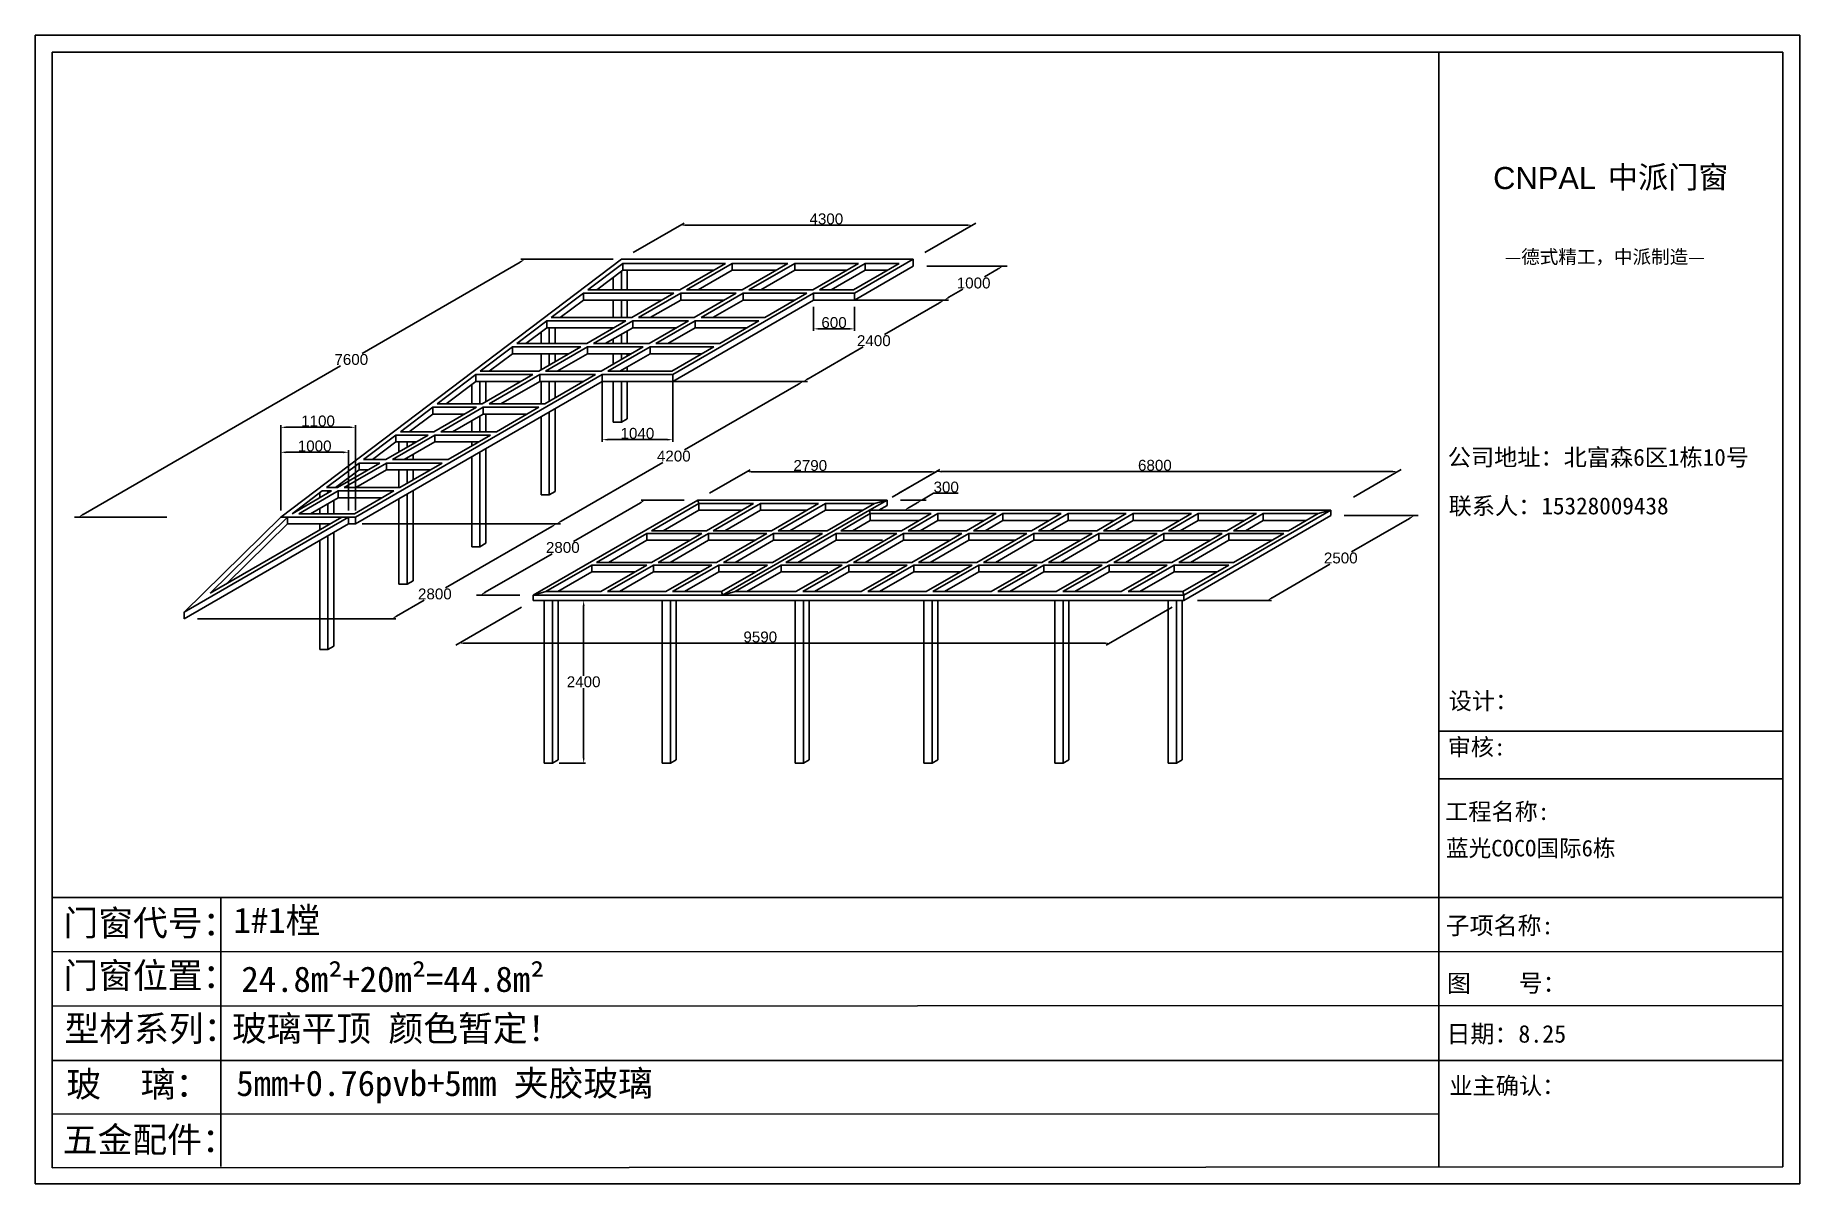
# Model space of a CAD drawing. Header units: inches. Extents: x -138455 to 599497, y -747149 to 13167.
# Drawn here: x 573488 to 599497, y -423901 to -406975 of the extents above; entities that cross this region are included whole.
import ezdxf

# ---------------------------------------------------------------- set-up
doc = ezdxf.new("R2010")
doc.units = ezdxf.units.IN
doc.header["$MEASUREMENT"] = 0
doc.header["$PDMODE"] = 35
doc.header["$PDSIZE"] = -3
doc.layers.add('0 @ 1', color=7, linetype='Continuous')
doc.styles.add('Annotative', font='arialbd.ttf')
doc.styles.add('MtXpl_', font='')
doc.styles.get("Standard").update_dxf_attribs({"font": 'arial.ttf'})
doc.styles.get('MtXpl_').set_extended_font_data('SimSun')
doc.dimstyles.get("Standard").update_dxf_attribs({"dimtxt": 80, "dimasz": 70, "dimexe": 40, "dimexo": 80, "dimgap": 0, "dimtad": 1, "dimtih": 1, "dimtoh": 1, "dimdec": 0, "dimzin": 0, "dimdsep": 46, "dimtxsty": 'Standard', "dimcen": 0.09, "dimadec": 0, "dimazin": 0, "dimtfac": 1, "dimtdec": 0, "dimtofl": 0, "dimtmove": 0, "dimatfit": 3, "dimfxl": 0, "dimtolj": 1, "dimtzin": 0, "dimarcsym": 0})

msp = doc.modelspace()

# ---------------------------------------------------------------- texts
at = {"style": 'MtXpl_'}
for s, height, p in [('中派门窗', 325.75, (596669.5, -409228.5)), ('—德式精工，中派制造—', 200.459, (595148.6, -410340)), ('公司地址：北富森6区1栋10号', 250.574, (594308.6, -413319.8)), ('联系人：15328009438', 250.574, (594322.2, -414036.1)), ('设计：', 250.57, (594322.6, -416910.6)), ('审核:', 250.57, (594306.6, -417590)), ('工程名称:', 250.57, (594270, -418541)), ('蓝光COCO国际6栋', 244.4, (594283.2, -419077.4)), ('子项名称:', 258.93, (594278, -420225.5)), ('图    号：', 258.93, (594296.6, -421074.7)), ('日期：8.25', 258.93, (594290.4, -421822)), ('业主确认：', 250.57, (594332.2, -422582.2))]:
    msp.add_text(s, height=height, dxfattribs=at).set_placement(p)
msp.add_text('CNPAL', height=325.75).set_placement((594978.2, -409241.9))
at = {"layer": '0 @ 1', "style": 'Annotative'}
for s, p in [('门窗代号：', (573902.5, -420245.5)), ('门窗位置：', (573902.5, -421019.8)), ('型材系列：', (573918.3, -421802)), ('玻    璃：', (573944.6, -422622.2)), ('五金配件：', (573893.2, -423439.4))]:
    msp.add_text(s, height=375.86, dxfattribs=at).set_placement(p)
at = {"layer": '0 @ 1', "char_height": 375.861, "attachment_point": 1, "style": 'Annotative'}
for s, width, insert in [('{\\fSimSun|b1|i0|c134|p2;1#1樘}', 4396.385, (576409.5, -419831.2)), ('{\\fSimSun|b1|i0|c134|p2;24.8m²+20m²=44.8m²}', 9006.576, (576526.4, -420698.8)), ('{\\fSimSun|b1|i0|c134|p2;玻璃平顶 颜色暂定！}', 9006.576, (576387.5, -421424.8)), ('{\\fSimSun|b1|i0|c134|p2;5mm+0.76pvb+5mm 夹胶玻璃}', 7839.588, (576450.3, -422232.5))]:
    msp.add_mtext_dynamic_manual_height_columns(s, width=width, gutter_width=903.5, heights=[0], dxfattribs=dict(at, insert=insert))

# ---------------------------------------------------------------- blocks, each defined once
blk = doc.blocks.new('*D1317')
at = {"color": 0, "lineweight": -2, "transparency": 16777216}
for p, q in [((553745, -408120), (554345, -407774)), ((554373, -407804), (557003, -407804)), ((556535, -408120), (557135, -407774))]:
    blk.add_line(p, q, dxfattribs=at)
at = {"color": 0, "transparency": 16777216}
for points in [[(554373, -407790), (554373, -407817), (554293, -407804)], [(557003, -407790), (557003, -407817), (557083, -407804)]]:
    blk.add_solid(points, dxfattribs=at)
at = {"layer": 'Defpoints', "color": 0, "transparency": 16777216}
for p in [(557083, -407804), (553572, -408220), (556362, -408220)]:
    blk.add_point(p, dxfattribs=at)
at = {"color": 0, "transparency": 16777216, "insert": (555230, -407712), "char_height": 160, "attachment_point": 5}
blk.add_mtext('\\A1;2790', dxfattribs=at)
blk = doc.blocks.new('*D1318')
at = {"color": 0, "lineweight": -2, "transparency": 16777216}
for p, q in [((552725, -408260), (551741, -408829)), ((553372, -408220), (552735, -408220)), ((550439, -409580), (551423, -409012)), ((550947, -409620), (550310, -409620))]:
    blk.add_line(p, q, dxfattribs=at)
at = {"color": 0, "transparency": 16777216}
for points in [[(552719, -408249), (552732, -408272), (552795, -408220)], [(550432, -409569), (550446, -409592), (550370, -409620)]]:
    blk.add_solid(points, dxfattribs=at)
at = {"layer": 'Defpoints', "color": 0, "transparency": 16777216}
for p in [(553572, -408220), (550370, -409620), (551147, -409620)]:
    blk.add_point(p, dxfattribs=at)
at = {"color": 0, "transparency": 16777216, "insert": (551582, -408920), "char_height": 160, "attachment_point": 5}
blk.add_mtext('\\A1;2800', dxfattribs=at)
blk = doc.blocks.new('*D1319')
at = {"color": 0, "lineweight": -2, "transparency": 16777216}
for p, q in [((563102, -408450), (564193, -408450)), ((564063, -408490), (563209, -408984)), ((562037, -409660), (562891, -409167)), ((560937, -409700), (562028, -409700))]:
    blk.add_line(p, q, dxfattribs=at)
at = {"color": 0, "transparency": 16777216}
for points in [[(564057, -408479), (564070, -408502), (564133, -408450)], [(562030, -409649), (562044, -409672), (561968, -409700)]]:
    blk.add_solid(points, dxfattribs=at)
at = {"layer": 'Defpoints', "color": 0, "transparency": 16777216}
for p in [(562902, -408450), (560737, -409700), (561968, -409700)]:
    blk.add_point(p, dxfattribs=at)
at = {"color": 0, "transparency": 16777216, "insert": (563050, -409075), "char_height": 160, "attachment_point": 5}
blk.add_mtext('\\A1;2500', dxfattribs=at)
blk = doc.blocks.new('*D1320')
at = {"color": 0, "lineweight": -2, "transparency": 16777216}
for p, q in [((550974, -409800), (550004, -410360)), ((560564, -409800), (559594, -410360)), ((550135, -410330), (559565, -410330))]:
    blk.add_line(p, q, dxfattribs=at)
at = {"color": 0, "transparency": 16777216}
for points in [[(550135, -410317), (550135, -410344), (550055, -410330)], [(559565, -410317), (559565, -410344), (559645, -410330)]]:
    blk.add_solid(points, dxfattribs=at)
at = {"layer": 'Defpoints', "color": 0, "transparency": 16777216}
for p in [(551147, -409700), (560737, -409700), (559645, -410330)]:
    blk.add_point(p, dxfattribs=at)
at = {"color": 0, "transparency": 16777216, "insert": (554493, -410239), "char_height": 160, "attachment_point": 5}
blk.add_mtext('\\A1;9590', dxfattribs=at)
blk = doc.blocks.new('*D1321')
at = {"color": 0, "lineweight": -2, "transparency": 16777216}
for p, q in [((556438, -408176), (557140, -407771)), ((557168, -407801), (563808, -407801)), ((563238, -408176), (563940, -407771))]:
    blk.add_line(p, q, dxfattribs=at)
at = {"color": 0, "transparency": 16777216}
for points in [[(557168, -407788), (557168, -407815), (557088, -407801)], [(563808, -407788), (563808, -407815), (563888, -407801)]]:
    blk.add_solid(points, dxfattribs=at)
at = {"layer": 'Defpoints', "color": 0, "transparency": 16777216}
for p in [(563888, -407801), (556265, -408276), (563065, -408276)]:
    blk.add_point(p, dxfattribs=at)
at = {"color": 0, "transparency": 16777216, "insert": (560310, -407709), "char_height": 160, "attachment_point": 5}
blk.add_mtext('\\A1;6800', dxfattribs=at)
blk = doc.blocks.new('*D1322')
at = {"color": 0, "lineweight": -2, "transparency": 16777216}
for p, q in [((556562, -408220), (556937, -408220)), ((556686, -408330), (556807, -408260)), ((556877, -408220), (557048, -408121)), ((557048, -408121), (557411, -408121)), ((556302, -408370), (556677, -408370))]:
    blk.add_line(p, q, dxfattribs=at)
at = {"color": 0, "transparency": 16777216}
for points in [[(556680, -408319), (556693, -408342), (556617, -408370)], [(556801, -408249), (556814, -408272), (556877, -408220)]]:
    blk.add_solid(points, dxfattribs=at)
at = {"layer": 'Defpoints', "color": 0, "transparency": 16777216}
for p in [(556362, -408220), (556102, -408370), (556617, -408370)]:
    blk.add_point(p, dxfattribs=at)
at = {"color": 0, "transparency": 16777216, "insert": (557234, -408030), "char_height": 160, "attachment_point": 5}
blk.add_mtext('\\A1;300', dxfattribs=at)
blk = doc.blocks.new('*D1323')
at = {"color": 0, "lineweight": -2, "transparency": 16777216}
for p, q in [((551529, -409700), (551919, -409700)), ((551889, -409780), (551889, -410809)), ((551889, -412020), (551889, -410992)), ((551529, -412100), (551919, -412100))]:
    blk.add_line(p, q, dxfattribs=at)
at = {"color": 0, "transparency": 16777216}
for points in [[(551876, -409780), (551903, -409780), (551889, -409700)], [(551876, -412020), (551903, -412020), (551889, -412100)]]:
    blk.add_solid(points, dxfattribs=at)
at = {"layer": 'Defpoints', "color": 0, "transparency": 16777216}
for p in [(551429, -409700), (551429, -412100), (551889, -412100)]:
    blk.add_point(p, dxfattribs=at)
at = {"color": 0, "transparency": 16777216, "insert": (551889, -410900), "char_height": 160, "attachment_point": 5}
blk.add_mtext('\\A1;2400', dxfattribs=at)
blk = doc.blocks.new('*D1325')
at = {"color": 0, "lineweight": -2, "transparency": 16777216}
for p, q in [((557556, -402435), (558741, -402435)), ((558612, -402475), (558407, -402593)), ((557884, -402895), (558089, -402776)), ((556690, -402935), (557875, -402935))]:
    blk.add_line(p, q, dxfattribs=at)
at = {"color": 0, "transparency": 16777216}
for points in [[(558605, -402463), (558618, -402486), (558681, -402435)], [(557878, -402883), (557891, -402906), (557815, -402935)]]:
    blk.add_solid(points, dxfattribs=at)
at = {"layer": 'Defpoints', "color": 0, "transparency": 16777216}
for p in [(557356, -402435), (556490, -402935), (557815, -402935)]:
    blk.add_point(p, dxfattribs=at)
at = {"color": 0, "transparency": 16777216, "insert": (558248, -402685), "char_height": 160, "attachment_point": 5}
blk.add_mtext('\\A1;1000', dxfattribs=at)
blk = doc.blocks.new('*D1326')
at = {"color": 0, "lineweight": -2, "transparency": 16777216}
for p, q in [((556090, -402935), (557876, -402935)), ((557747, -402975), (556936, -403443)), ((555807, -404095), (556618, -403626)), ((554012, -404135), (555798, -404135))]:
    blk.add_line(p, q, dxfattribs=at)
at = {"color": 0, "transparency": 16777216}
for points in [[(557740, -402963), (557753, -402986), (557816, -402935)], [(555800, -404083), (555814, -404106), (555738, -404135)]]:
    blk.add_solid(points, dxfattribs=at)
at = {"layer": 'Defpoints', "color": 0, "transparency": 16777216}
for p in [(555890, -402935), (553812, -404135), (555738, -404135)]:
    blk.add_point(p, dxfattribs=at)
at = {"color": 0, "transparency": 16777216, "insert": (556777, -403535), "char_height": 160, "attachment_point": 5}
blk.add_mtext('\\A1;2400', dxfattribs=at)
blk = doc.blocks.new('*D1327')
at = {"color": 0, "lineweight": -2, "transparency": 16777216}
for p, q in [((552972, -404135), (555796, -404135)), ((555666, -404175), (553987, -405144)), ((552168, -406195), (553669, -405328)), ((549334, -406235), (552158, -406235))]:
    blk.add_line(p, q, dxfattribs=at)
at = {"color": 0, "transparency": 16777216}
for points in [[(555660, -404163), (555673, -404186), (555736, -404135)], [(552161, -406183), (552174, -406206), (552098, -406235)]]:
    blk.add_solid(points, dxfattribs=at)
at = {"layer": 'Defpoints', "color": 0, "transparency": 16777216}
for p in [(552772, -404135), (549134, -406235), (552098, -406235)]:
    blk.add_point(p, dxfattribs=at)
at = {"color": 0, "transparency": 16777216, "insert": (553828, -405236), "char_height": 160, "attachment_point": 5}
blk.add_mtext('\\A1;4200', dxfattribs=at)
blk = doc.blocks.new('*D1328')
at = {"color": 0, "lineweight": -2, "transparency": 16777216}
for p, q in [((552772, -404135), (552772, -405023)), ((553812, -404135), (553812, -405023)), ((552852, -404993), (553732, -404993))]:
    blk.add_line(p, q, dxfattribs=at)
at = {"color": 0, "transparency": 16777216}
for points in [[(552852, -404980), (552852, -405006), (552772, -404993)], [(553732, -404980), (553732, -405006), (553812, -404993)]]:
    blk.add_solid(points, dxfattribs=at)
at = {"layer": 'Defpoints', "color": 0, "transparency": 16777216}
for p in [(552772, -404035), (553812, -404035), (553812, -404993)]:
    blk.add_point(p, dxfattribs=at)
at = {"color": 0, "transparency": 16777216, "insert": (553292, -404901), "char_height": 160, "attachment_point": 5}
blk.add_mtext('\\A1;1040', dxfattribs=at)
blk = doc.blocks.new('*D1329')
at = {"color": 0, "lineweight": -2, "transparency": 16777216}
for p, q in [((555890, -403035), (555890, -403390)), ((556490, -403035), (556490, -403390)), ((555970, -403360), (556410, -403360))]:
    blk.add_line(p, q, dxfattribs=at)
at = {"color": 0, "transparency": 16777216}
for points in [[(555970, -403346), (555970, -403373), (555890, -403360)], [(556410, -403346), (556410, -403373), (556490, -403360)]]:
    blk.add_solid(points, dxfattribs=at)
at = {"layer": 'Defpoints', "color": 0, "transparency": 16777216}
for p in [(555890, -402935), (556490, -402935), (556490, -403360)]:
    blk.add_point(p, dxfattribs=at)
at = {"color": 0, "transparency": 16777216, "insert": (556190, -403268), "char_height": 160, "attachment_point": 5}
blk.add_mtext('\\A1;600', dxfattribs=at)
blk = doc.blocks.new('*D1330')
at = {"color": 0, "lineweight": -2, "transparency": 16777216}
for p, q in [((549234, -406235), (552157, -406235)), ((552028, -406275), (550465, -407177)), ((549741, -407595), (550147, -407360)), ((546809, -407635), (549732, -407635))]:
    blk.add_line(p, q, dxfattribs=at)
at = {"color": 0, "transparency": 16777216}
for points in [[(552021, -406263), (552034, -406286), (552097, -406235)], [(549735, -407583), (549748, -407606), (549672, -407635)]]:
    blk.add_solid(points, dxfattribs=at)
at = {"layer": 'Defpoints', "color": 0, "transparency": 16777216}
for p in [(549034, -406235), (552097, -406235), (546609, -407635)]:
    blk.add_point(p, dxfattribs=at)
at = {"color": 0, "transparency": 16777216, "insert": (550306, -407268), "char_height": 160, "attachment_point": 5}
blk.add_mtext('\\A1;2800', dxfattribs=at)
blk = doc.blocks.new('*D1331')
at = {"color": 0, "lineweight": -2, "transparency": 16777216}
for p, q in [((548034, -406035), (548034, -404781)), ((548114, -404811), (549054, -404811)), ((549134, -406035), (549134, -404781))]:
    blk.add_line(p, q, dxfattribs=at)
at = {"color": 0, "transparency": 16777216}
for points in [[(548114, -404798), (548114, -404824), (548034, -404811)], [(549054, -404798), (549054, -404824), (549134, -404811)]]:
    blk.add_solid(points, dxfattribs=at)
at = {"layer": 'Defpoints', "color": 0, "transparency": 16777216}
for p in [(549134, -404811), (548034, -406135), (549134, -406135)]:
    blk.add_point(p, dxfattribs=at)
at = {"color": 0, "transparency": 16777216, "insert": (548584, -404719), "char_height": 160, "attachment_point": 5}
blk.add_mtext('\\A1;1100', dxfattribs=at)
blk = doc.blocks.new('*D1332')
at = {"color": 0, "lineweight": -2, "transparency": 16777216}
for p, q in [((548034, -406035), (548034, -405149)), ((548114, -405179), (548954, -405179)), ((549034, -406035), (549034, -405149))]:
    blk.add_line(p, q, dxfattribs=at)
at = {"color": 0, "transparency": 16777216}
for points in [[(548114, -405166), (548114, -405193), (548034, -405179)], [(548954, -405166), (548954, -405193), (549034, -405179)]]:
    blk.add_solid(points, dxfattribs=at)
at = {"layer": 'Defpoints', "color": 0, "transparency": 16777216}
for p in [(549034, -405179), (548034, -406135), (549034, -406135)]:
    blk.add_point(p, dxfattribs=at)
at = {"color": 0, "transparency": 16777216, "insert": (548534, -405087), "char_height": 160, "attachment_point": 5}
blk.add_mtext('\\A1;1000', dxfattribs=at)
blk = doc.blocks.new('*D1333')
at = {"color": 0, "lineweight": -2, "transparency": 16777216}
for p, q in [((553229, -402235), (553979, -401801)), ((554007, -401831), (558147, -401831)), ((557529, -402235), (558279, -401801))]:
    blk.add_line(p, q, dxfattribs=at)
at = {"color": 0, "transparency": 16777216}
for points in [[(554007, -401818), (554007, -401845), (553927, -401831)], [(558147, -401818), (558147, -401845), (558227, -401831)]]:
    blk.add_solid(points, dxfattribs=at)
at = {"layer": 'Defpoints', "color": 0, "transparency": 16777216}
for p in [(558227, -401831), (553056, -402335), (557356, -402335)]:
    blk.add_point(p, dxfattribs=at)
at = {"color": 0, "transparency": 16777216, "insert": (556077, -401740), "char_height": 160, "attachment_point": 5}
blk.add_mtext('\\A1;4300', dxfattribs=at)
blk = doc.blocks.new('*D1358')
at = {"color": 0, "lineweight": -2, "transparency": 16777216}
for p, q in [((552936, -402335), (551574, -402335)), ((551565, -402375), (549233, -403721)), ((545122, -406095), (548916, -403904)), ((546354, -406135), (544992, -406135))]:
    blk.add_line(p, q, dxfattribs=at)
at = {"color": 0, "transparency": 16777216}
for points in [[(551558, -402363), (551571, -402386), (551634, -402335)], [(545115, -406083), (545128, -406106), (545052, -406135)]]:
    blk.add_solid(points, dxfattribs=at)
at = {"layer": 'Defpoints', "color": 0, "transparency": 16777216}
for p in [(551634, -402335), (553136, -402335), (546554, -406135)]:
    blk.add_point(p, dxfattribs=at)
at = {"color": 0, "transparency": 16777216, "insert": (549074, -403812), "char_height": 160, "attachment_point": 5}
blk.add_mtext('\\A1;7600', dxfattribs=at)
blk = doc.blocks.new('21312jjj2X1')
for p, q in [((553571.8, -408220.2), (551146.9, -409620.2)), ((553585.2, -408270.2), (552889.5, -408671.9)), ((553571.8, -408220.2), (556361.8, -408220.2)), ((553585.2, -408270.2), (553571.8, -408220.2)), ((553585.2, -408270.2), (553585.2, -408370.2)), ((553585.2, -408270.2), (554394.2, -408270.2)), ((554394.2, -408270.2), (553698.5, -408671.9)), ((554494.2, -408270.2), (553798.5, -408671.9)), ((554494.2, -408270.2), (555353.2, -408270.2)), ((554494.2, -408270.2), (554494.2, -408370.2)), ((555353.2, -408270.2), (554657.5, -408671.9)), ((555453.2, -408270.2), (554757.5, -408671.9)), ((555453.2, -408270.2), (556175.2, -408270.2)), ((555453.2, -408270.2), (555453.2, -408370.2)), ((556175.2, -408270.2), (555479.5, -408671.9)), ((556361.8, -408220.2), (556102, -408370.2)), ((556175.2, -408270.2), (556361.8, -408220.2)), ((556361.8, -408300.2), (556240.5, -408370.2)), ((556361.8, -408300.2), (556361.8, -408220.2)), ((553585.2, -408370.2), (553062.7, -408671.9)), ((553585.2, -408370.2), (554221, -408370.2)), ((556102, -408370.2), (553936.9, -409620.2)), ((554494.2, -408370.2), (553971.7, -408671.9)), ((554494.2, -408370.2), (555180, -408370.2)), ((555453.2, -408370.2), (554930.7, -408671.9)), ((555453.2, -408370.2), (556002, -408370.2)), ((556115.4, -408420.2), (555679.5, -408671.9)), ((556115.4, -408520.2), (555852.7, -408671.9)), ((556102, -408370.2), (562902, -408370.2)), ((556102, -408370.2), (556115.4, -408420.2)), ((556115.4, -408420.2), (557011.4, -408420.2)), ((556115.4, -408420.2), (556115.4, -408520.2)), ((556115.4, -408520.2), (556838.2, -408520.2)), ((557011.4, -408420.2), (556575.5, -408671.9)), ((557111.4, -408420.2), (556675.5, -408671.9)), ((557111.4, -408520.2), (556848.7, -408671.9)), ((557111.4, -408420.2), (557970.4, -408420.2)), ((557111.4, -408420.2), (557111.4, -408520.2)), ((557111.4, -408520.2), (557797.2, -408520.2)), ((557970.4, -408420.2), (557534.5, -408671.9)), ((558070.4, -408420.2), (557634.5, -408671.9)), ((558070.4, -408520.2), (557807.7, -408671.9)), ((558070.4, -408420.2), (558929.4, -408420.2)), ((558070.4, -408420.2), (558070.4, -408520.2)), ((558070.4, -408520.2), (558756.2, -408520.2)), ((558929.4, -408420.2), (558493.5, -408671.9)), ((559029.4, -408420.2), (558593.5, -408671.9)), ((559029.4, -408520.2), (558766.7, -408671.9)), ((559029.4, -408420.2), (559888.4, -408420.2)), ((559029.4, -408420.2), (559029.4, -408520.2)), ((559029.4, -408520.2), (559715.2, -408520.2)), ((559888.4, -408420.2), (559452.5, -408671.9)), ((559988.4, -408420.2), (559552.5, -408671.9)), ((559988.4, -408520.2), (559725.7, -408671.9)), ((559988.4, -408420.2), (560847.4, -408420.2)), ((559988.4, -408420.2), (559988.4, -408520.2)), ((559988.4, -408520.2), (560674.2, -408520.2)), ((560847.4, -408420.2), (560411.5, -408671.9)), ((560947.4, -408420.2), (560511.5, -408671.9)), ((560947.4, -408520.2), (560684.7, -408671.9)), ((562902, -408370.2), (560736.9, -409620.2)), ((562902, -408450.2), (560736.9, -409700.2)), ((560947.4, -408420.2), (561806.4, -408420.2)), ((560947.4, -408420.2), (560947.4, -408520.2)), ((560947.4, -408520.2), (561633.2, -408520.2)), ((561806.4, -408420.2), (561370.5, -408671.9)), ((561906.4, -408420.2), (561470.5, -408671.9)), ((561906.4, -408520.2), (561643.7, -408671.9)), ((561906.4, -408420.2), (562715.4, -408420.2)), ((561906.4, -408420.2), (561906.4, -408520.2)), ((561906.4, -408520.2), (562542.2, -408520.2)), ((562715.4, -408420.2), (562279.5, -408671.9)), ((562715.4, -408420.2), (562902, -408370.2)), ((562902, -408450.2), (562902, -408370.2)), ((552820.2, -408711.9), (552081.2, -409138.6)), ((552820.2, -408811.9), (552254.4, -409138.6)), ((552820.2, -408711.9), (553629.2, -408711.9)), ((552820.2, -408711.9), (552820.2, -408811.9)), ((552820.2, -408811.9), (553456, -408811.9)), ((552889.5, -408671.9), (553698.5, -408671.9)), ((553629.2, -408711.9), (552890.2, -409138.6)), ((553729.2, -408711.9), (552990.2, -409138.6)), ((553729.2, -408811.9), (553163.4, -409138.6)), ((553729.2, -408711.9), (554588.2, -408711.9)), ((553729.2, -408711.9), (553729.2, -408811.9)), ((553729.2, -408811.9), (554415, -408811.9)), ((553798.5, -408671.9), (554657.5, -408671.9)), ((554588.2, -408711.9), (553849.2, -409138.6)), ((554688.2, -408711.9), (553949.2, -409138.6)), ((554688.2, -408811.9), (554122.4, -409138.6)), ((555410.2, -408711.9), (554671.2, -409138.6)), ((554688.2, -408711.9), (555410.2, -408711.9)), ((554688.2, -408711.9), (554688.2, -408811.9)), ((554688.2, -408811.9), (555237, -408811.9)), ((554757.5, -408671.9), (555479.5, -408671.9)), ((555610.2, -408711.9), (554871.2, -409138.6)), ((555610.2, -408811.9), (555044.4, -409138.6)), ((555610.2, -408711.9), (556506.2, -408711.9)), ((555610.2, -408711.9), (555610.2, -408811.9)), ((555610.2, -408811.9), (556296, -408811.9)), ((555679.5, -408671.9), (556575.5, -408671.9)), ((556506.2, -408711.9), (555767.2, -409138.6)), ((556606.2, -408711.9), (555867.2, -409138.6)), ((556606.2, -408811.9), (556040.4, -409138.6)), ((556606.2, -408711.9), (557465.2, -408711.9)), ((556606.2, -408711.9), (556606.2, -408811.9)), ((556606.2, -408811.9), (557292, -408811.9)), ((556675.5, -408671.9), (557534.5, -408671.9)), ((557465.2, -408711.9), (556726.2, -409138.6)), ((557565.2, -408711.9), (556826.2, -409138.6)), ((557565.2, -408811.9), (556999.4, -409138.6)), ((557565.2, -408711.9), (558424.2, -408711.9)), ((557565.2, -408711.9), (557565.2, -408811.9)), ((557565.2, -408811.9), (558251, -408811.9)), ((557634.5, -408671.9), (558493.5, -408671.9)), ((558424.2, -408711.9), (557685.2, -409138.6)), ((558524.2, -408711.9), (557785.2, -409138.6)), ((558524.2, -408811.9), (557958.4, -409138.6)), ((558524.2, -408711.9), (559383.2, -408711.9)), ((558524.2, -408711.9), (558524.2, -408811.9)), ((558524.2, -408811.9), (559210, -408811.9)), ((558593.5, -408671.9), (559452.5, -408671.9)), ((559383.2, -408711.9), (558644.2, -409138.6)), ((559483.2, -408711.9), (558744.2, -409138.6)), ((559483.2, -408811.9), (558917.4, -409138.6)), ((559483.2, -408711.9), (560342.2, -408711.9)), ((559483.2, -408711.9), (559483.2, -408811.9)), ((559483.2, -408811.9), (560169, -408811.9)), ((559552.5, -408671.9), (560411.5, -408671.9)), ((560342.2, -408711.9), (559603.2, -409138.6)), ((560442.2, -408711.9), (559703.2, -409138.6)), ((560442.2, -408811.9), (559876.4, -409138.6)), ((560442.2, -408711.9), (561301.2, -408711.9)), ((560442.2, -408711.9), (560442.2, -408811.9)), ((560442.2, -408811.9), (561128, -408811.9)), ((560511.5, -408671.9), (561370.5, -408671.9)), ((561301.2, -408711.9), (560562.2, -409138.6)), ((561401.2, -408711.9), (560662.2, -409138.6)), ((561401.2, -408811.9), (560835.4, -409138.6)), ((561401.2, -408711.9), (562210.2, -408711.9)), ((561401.2, -408711.9), (561401.2, -408811.9)), ((561401.2, -408811.9), (562037, -408811.9)), ((561470.5, -408671.9), (562279.5, -408671.9)), ((562210.2, -408711.9), (561471.2, -409138.6)), ((552011.9, -409178.6), (551333.5, -409570.2)), ((552011.9, -409278.6), (551506.7, -409570.2)), ((552011.9, -409178.6), (552820.9, -409178.6)), ((552011.9, -409178.6), (552011.9, -409278.6)), ((552011.9, -409278.6), (552647.7, -409278.6)), ((552081.2, -409138.6), (552890.2, -409138.6)), ((552820.9, -409178.6), (552142.5, -409570.2)), ((552920.9, -409178.6), (552242.5, -409570.2)), ((552920.9, -409278.6), (552415.7, -409570.2)), ((552920.9, -409178.6), (553779.9, -409178.6)), ((552920.9, -409178.6), (552920.9, -409278.6)), ((552920.9, -409278.6), (553606.7, -409278.6)), ((552990.2, -409138.6), (553849.2, -409138.6)), ((553779.9, -409178.6), (553101.5, -409570.2)), ((553879.9, -409178.6), (553201.5, -409570.2)), ((553879.9, -409278.6), (553374.7, -409570.2)), ((553879.9, -409178.6), (554601.9, -409178.6)), ((553879.9, -409178.6), (553879.9, -409278.6)), ((553879.9, -409278.6), (554428.7, -409278.6)), ((554601.9, -409178.6), (553923.5, -409570.2)), ((553949.2, -409138.6), (554671.2, -409138.6)), ((554801.9, -409178.6), (554123.5, -409570.2)), ((554801.9, -409278.6), (554296.7, -409570.2)), ((554801.9, -409178.6), (555697.9, -409178.6)), ((554801.9, -409178.6), (554801.9, -409278.6)), ((554801.9, -409278.6), (555487.7, -409278.6)), ((554871.2, -409138.6), (555767.2, -409138.6)), ((555697.9, -409178.6), (555019.5, -409570.2)), ((555797.9, -409178.6), (555119.5, -409570.2)), ((555797.9, -409278.6), (555292.7, -409570.2)), ((555797.9, -409178.6), (556656.9, -409178.6)), ((555797.9, -409178.6), (555797.9, -409278.6)), ((555797.9, -409278.6), (556483.7, -409278.6)), ((555867.2, -409138.6), (556726.2, -409138.6)), ((556656.9, -409178.6), (555978.5, -409570.2)), ((556756.9, -409178.6), (556078.5, -409570.2)), ((556756.9, -409278.6), (556251.7, -409570.2)), ((556756.9, -409178.6), (557615.9, -409178.6)), ((556756.9, -409178.6), (556756.9, -409278.6)), ((556756.9, -409278.6), (557442.7, -409278.6)), ((556826.2, -409138.6), (557685.2, -409138.6)), ((557615.9, -409178.6), (556937.5, -409570.2)), ((557715.9, -409178.6), (557037.5, -409570.2)), ((557715.9, -409278.6), (557210.7, -409570.2)), ((557715.9, -409178.6), (558574.9, -409178.6)), ((557715.9, -409178.6), (557715.9, -409278.6)), ((557715.9, -409278.6), (558401.7, -409278.6)), ((557785.2, -409138.6), (558644.2, -409138.6)), ((558574.9, -409178.6), (557896.5, -409570.2)), ((558674.9, -409178.6), (557996.5, -409570.2)), ((558674.9, -409278.6), (558169.7, -409570.2)), ((558674.9, -409178.6), (559533.9, -409178.6)), ((558674.9, -409178.6), (558674.9, -409278.6)), ((558674.9, -409278.6), (559360.7, -409278.6)), ((558744.2, -409138.6), (559603.2, -409138.6)), ((559533.9, -409178.6), (558855.5, -409570.2)), ((559633.9, -409178.6), (558955.5, -409570.2)), ((559633.9, -409278.6), (559128.7, -409570.2)), ((559633.9, -409178.6), (560492.9, -409178.6)), ((559633.9, -409178.6), (559633.9, -409278.6)), ((559633.9, -409278.6), (560319.7, -409278.6)), ((559703.2, -409138.6), (560562.2, -409138.6)), ((560492.9, -409178.6), (559814.5, -409570.2)), ((560592.9, -409178.6), (559914.5, -409570.2)), ((560592.9, -409278.6), (560087.7, -409570.2)), ((560592.9, -409178.6), (561401.9, -409178.6)), ((560592.9, -409178.6), (560592.9, -409278.6)), ((560592.9, -409278.6), (561228.7, -409278.6)), ((560662.2, -409138.6), (561471.2, -409138.6)), ((561401.9, -409178.6), (560723.5, -409570.2)), ((551333.5, -409570.2), (551146.9, -409620.2)), ((560736.9, -409620.2), (551146.9, -409620.2)), ((551146.9, -409620.2), (551146.9, -409700.2)), ((552142.5, -409570.2), (551333.5, -409570.2)), ((553101.5, -409570.2), (552242.5, -409570.2)), ((553923.5, -409570.2), (553201.5, -409570.2)), ((553923.5, -409570.2), (553936.9, -409620.2)), ((554123.5, -409570.2), (553936.9, -409620.2)), ((555019.5, -409570.2), (554123.5, -409570.2)), ((555978.5, -409570.2), (555119.5, -409570.2)), ((556937.5, -409570.2), (556078.5, -409570.2)), ((557896.5, -409570.2), (557037.5, -409570.2)), ((558855.5, -409570.2), (557996.5, -409570.2)), ((559814.5, -409570.2), (558955.5, -409570.2)), ((560723.5, -409570.2), (559914.5, -409570.2)), ((560723.5, -409570.2), (560736.9, -409620.2)), ((560736.9, -409700.2), (560736.9, -409620.2)), ((560736.9, -409700.2), (551146.9, -409700.2)), ((551309.5, -409700.2), (551309.5, -412100.2)), ((551429.5, -412100.2), (551429.5, -409700.2)), ((551516.1, -412050.2), (551516.1, -409700.2)), ((553048, -409700.2), (553048, -412100.2)), ((553168, -412100.2), (553168, -409700.2)), ((553254.6, -412050.2), (553254.6, -409700.2)), ((555009.2, -409700.2), (555009.2, -412100.2)), ((555129.2, -412100.2), (555129.2, -409700.2)), ((555215.8, -412050.2), (555215.8, -409700.2)), ((556905.4, -409700.2), (556905.4, -412100.2)), ((557025.4, -412100.2), (557025.4, -409700.2)), ((557112, -412050.2), (557112, -409700.2)), ((558837.1, -409700.2), (558837.1, -412100.2)), ((558957.1, -412100.2), (558957.1, -409700.2)), ((559043.7, -412050.2), (559043.7, -409700.2)), ((560507.8, -409700.2), (560507.8, -412100.2)), ((560627.8, -412100.2), (560627.8, -409700.2)), ((560714.4, -412050.2), (560714.4, -409700.2)), ((551309.5, -412100.2), (551429.5, -412100.2)), ((551429.5, -412100.2), (551516.1, -412050.2)), ((553048, -412100.2), (553168, -412100.2)), ((553168, -412100.2), (553254.6, -412050.2)), ((555009.2, -412100.2), (555129.2, -412100.2)), ((555129.2, -412100.2), (555215.8, -412050.2)), ((556905.4, -412100.2), (557025.4, -412100.2)), ((557025.4, -412100.2), (557112, -412050.2)), ((558837.1, -412100.2), (558957.1, -412100.2)), ((558957.1, -412100.2), (559043.7, -412050.2)), ((560507.8, -412100.2), (560627.8, -412100.2)), ((560627.8, -412100.2), (560714.4, -412050.2))]:
    blk.add_line(p, q)
for base, p1, p2, angle, picture, middle in [((557083.1, -407803.8), (553571.8, -408220.2), (556361.8, -408220.2), 0, '*D1317', (555230, -407803.8)), ((563887.6, -407801.2), (556265, -408276.1), (563065, -408276.1), 0, '*D1321', (560309.7, -407801.2)), ((556616.9, -408370.2), (556361.8, -408220.2), (556102, -408370.2), 210, '*D1322', (557234.3, -408121.5)), ((559645.5, -410330.4), (551146.9, -409700.2), (560736.9, -409700.2), 0, '*D1320', (554493, -410330.4))]:
    dim = blk.add_linear_dim(base=base, p1=p1, p2=p2, angle=angle, dimstyle='Standard', override={"dimtxt": 160, "dimasz": 80, "dimexe": 30, "dimexo": 100, "dimgap": 10})
    dim.commit()
    dim.dimension.update_dxf_attribs({"geometry": picture, "text_midpoint": middle, "dimtype": 129})
for p1, p2, distance, picture, middle in [((553571.8, -408220.2), (551146.9, -409620.2), -388.6, '*D1318', (551582.1, -408920.2)), ((562902, -408450.2), (560736.9, -409700.2), 615.3, '*D1319', (563050.1, -409075.2)), ((551429.5, -409700.2), (551429.5, -412100.2), 459.8, '*D1323', (551889.3, -410900.2))]:
    dim = blk.add_aligned_dim(p1=p1, p2=p2, distance=distance, dimstyle='Standard', override={"dimtxt": 160, "dimasz": 80, "dimexe": 30, "dimexo": 100, "dimgap": 10})
    dim.commit()
    dim.dimension.update_dxf_attribs({"geometry": picture, "text_midpoint": middle})
blk = doc.blocks.new('123666666')
for p, q in [((553056, -402334.6), (548034.3, -406134.6)), ((557356, -402334.6), (553056, -402334.6)), ((557356, -402334.6), (556490, -402834.6)), ((557356, -402334.6), (557356, -402434.6)), ((553076.3, -402394.9), (552561.4, -402784.6)), ((553076.3, -402494.9), (552693.5, -402784.6)), ((552936, -402601), (552936, -402784.6)), ((553056, -402784.6), (553056, -402510.2)), ((554591, -402394.9), (553076.3, -402394.9)), ((553076.3, -402394.9), (553076.3, -402494.9)), ((554417.8, -402494.9), (553076.3, -402494.9)), ((553142.6, -402784.6), (553142.6, -402494.9)), ((553916.1, -402784.6), (554591, -402394.9)), ((554016.1, -402784.6), (554691, -402394.9)), ((554189.3, -402784.6), (554691, -402494.9)), ((555511.5, -402394.9), (554691, -402394.9)), ((554691, -402494.9), (554691, -402394.9)), ((555338.3, -402494.9), (554691, -402494.9)), ((555511.5, -402394.9), (554836.6, -402784.6)), ((555611.5, -402394.9), (554936.6, -402784.6)), ((555611.5, -402494.9), (555109.8, -402784.6)), ((556551.5, -402394.9), (555611.5, -402394.9)), ((555611.5, -402394.9), (555611.5, -402494.9)), ((556378.3, -402494.9), (555611.5, -402494.9)), ((556551.5, -402394.9), (555876.6, -402784.6)), ((556651.5, -402394.9), (555976.6, -402784.6)), ((556651.5, -402494.9), (556149.8, -402784.6)), ((557151.5, -402394.9), (556476.6, -402784.6)), ((557356, -402434.6), (556490, -402934.6)), ((557151.5, -402394.9), (556651.5, -402394.9)), ((556651.5, -402394.9), (556651.5, -402494.9)), ((556978.3, -402494.9), (556651.5, -402494.9)), ((552495.3, -402834.6), (552021.7, -403192.9)), ((553829.5, -402834.6), (552495.3, -402834.6)), ((552495.3, -402834.6), (552495.3, -402934.6)), ((553916.1, -402784.6), (552561.4, -402784.6)), ((553208.8, -403192.9), (553829.5, -402834.6)), ((553308.8, -403192.9), (553929.5, -402834.6)), ((555890, -402834.6), (553811.6, -404034.6)), ((554750, -402834.6), (553929.5, -402834.6)), ((553929.5, -402834.6), (553929.5, -402934.6)), ((554836.6, -402784.6), (554016.1, -402784.6)), ((554750, -402834.6), (554129.4, -403192.9)), ((554850, -402834.6), (554229.4, -403192.9)), ((555790, -402834.6), (554850, -402834.6)), ((554850, -402834.6), (554850, -402934.6)), ((555876.6, -402784.6), (554936.6, -402784.6)), ((555790, -402834.6), (555169.4, -403192.9)), ((556490, -402834.6), (555890, -402834.6)), ((555890, -402834.6), (555890, -402934.6)), ((556476.6, -402784.6), (555976.6, -402784.6)), ((556490, -402834.6), (556490, -402934.6)), ((552495.3, -402934.6), (552153.9, -403192.9)), ((553656.3, -402934.6), (552495.3, -402934.6)), ((552936, -402934.6), (552936, -403192.9)), ((553056, -403192.9), (553056, -402934.6)), ((553142.6, -403192.9), (553142.6, -402934.6)), ((553482, -403192.9), (553929.5, -402934.6)), ((555890, -402934.6), (553811.6, -404134.6)), ((554576.8, -402934.6), (553929.5, -402934.6)), ((554850, -402934.6), (554402.6, -403192.9)), ((555616.8, -402934.6), (554850, -402934.6)), ((556490, -402934.6), (555890, -402934.6)), ((551955.7, -403242.9), (551515.2, -403576.2)), ((551955.7, -403342.9), (551647.3, -403576.2)), ((553122.2, -403242.9), (551955.7, -403242.9)), ((551955.7, -403242.9), (551955.7, -403342.9)), ((552949, -403342.9), (551955.7, -403342.9)), ((551991.6, -403576.2), (551991.6, -403342.9)), ((553208.8, -403192.9), (552021.7, -403192.9)), ((552078.2, -403576.2), (552078.2, -403342.9)), ((552544.9, -403576.2), (553122.2, -403242.9)), ((552644.9, -403576.2), (553222.2, -403242.9)), ((552818.1, -403576.2), (553222.2, -403342.9)), ((552936, -403342.9), (552936, -403350.4)), ((553142.6, -403576.2), (553142.6, -403388.9)), ((554042.8, -403242.9), (553222.2, -403242.9)), ((553222.2, -403242.9), (553222.2, -403342.9)), ((553869.6, -403342.9), (553222.2, -403342.9)), ((554129.4, -403192.9), (553308.8, -403192.9)), ((554042.8, -403242.9), (553465.4, -403576.2)), ((554142.8, -403242.9), (553565.4, -403576.2)), ((554142.8, -403342.9), (553738.6, -403576.2)), ((555082.8, -403242.9), (554142.8, -403242.9)), ((554142.8, -403342.9), (554142.8, -403242.9)), ((554909.6, -403342.9), (554142.8, -403342.9)), ((555169.4, -403192.9), (554229.4, -403192.9)), ((555082.8, -403242.9), (554505.4, -403576.2)), ((551449.1, -403626.2), (550975.5, -403984.6)), ((552458.3, -403626.2), (551449.1, -403626.2)), ((551449.1, -403726.2), (551449.1, -403626.2)), ((552544.9, -403576.2), (551515.2, -403576.2)), ((551837.6, -403984.6), (552458.3, -403626.2)), ((551871.6, -403410.6), (551871.6, -403576.2)), ((551937.6, -403984.6), (552558.3, -403626.2)), ((553378.8, -403626.2), (552558.3, -403626.2)), ((552558.3, -403726.2), (552558.3, -403626.2)), ((553465.4, -403576.2), (552644.9, -403576.2)), ((553378.8, -403626.2), (552758.2, -403984.6)), ((553478.8, -403626.2), (552858.2, -403984.6)), ((552936, -403508.1), (552936, -403576.2)), ((553056, -403576.2), (553056, -403438.9)), ((554418.8, -403626.2), (553478.8, -403626.2)), ((553478.8, -403726.2), (553478.8, -403626.2)), ((554505.4, -403576.2), (553565.4, -403576.2)), ((554418.8, -403626.2), (553798.2, -403984.6)), ((551449.1, -403726.2), (551107.7, -403984.6)), ((552285.1, -403726.2), (551449.1, -403726.2)), ((551871.6, -403726.2), (551871.6, -403965)), ((551991.6, -403895.7), (551991.6, -403726.2)), ((552078.2, -403845.7), (552078.2, -403726.2)), ((552110.8, -403984.6), (552558.3, -403726.2)), ((553205.6, -403726.2), (552558.3, -403726.2)), ((552936, -403726.2), (552936, -403881.9)), ((553478.8, -403726.2), (553031.4, -403984.6)), ((553056, -403812.6), (553056, -403726.2)), ((553142.6, -403762.6), (553142.6, -403726.2)), ((553142.6, -403984.6), (553142.6, -403920.3)), ((554245.6, -403726.2), (553478.8, -403726.2)), ((552771.6, -404034.6), (549134.3, -406134.6)), ((552771.6, -404134.6), (549134.3, -406234.6)), ((550909.5, -404034.6), (550340.5, -404465.1)), ((550909.5, -404134.6), (550472.6, -404465.1)), ((550849.6, -404179.9), (550849.6, -404465.1)), ((551751, -404034.6), (550909.5, -404034.6)), ((550909.5, -404034.6), (550909.5, -404134.6)), ((551577.8, -404134.6), (550909.5, -404134.6)), ((550969.6, -404465.1), (550969.6, -404134.6)), ((551837.6, -403984.6), (550975.5, -403984.6)), ((551005.3, -404465.1), (551751, -404034.6)), ((551056.2, -404435.8), (551056.2, -404134.6)), ((551105.3, -404465.1), (551851, -404034.6)), ((551278.5, -404465.1), (551851, -404134.6)), ((552671.6, -404034.6), (551851, -404034.6)), ((551851, -404034.6), (551851, -404134.6)), ((552498.4, -404134.6), (551851, -404134.6)), ((551871.6, -404134.6), (551871.6, -404465.1)), ((552671.6, -404034.6), (551925.8, -404465.1)), ((552758.2, -403984.6), (551937.6, -403984.6)), ((551991.6, -404427.1), (551991.6, -404134.6)), ((552078.2, -404377.1), (552078.2, -404134.6)), ((553811.6, -404034.6), (552771.6, -404034.6)), ((552771.6, -404034.6), (552771.6, -404134.6)), ((553811.6, -404134.6), (552771.6, -404134.6)), ((553798.2, -403984.6), (552858.2, -403984.6)), ((552936, -404134.6), (552936, -404734.6)), ((553056, -403984.6), (553056, -403970.3)), ((553056, -404734.6), (553056, -404134.6)), ((553142.6, -404684.6), (553142.6, -404134.6)), ((553811.6, -404034.6), (553811.6, -404134.6)), ((550274.4, -404515.1), (549797.2, -404876.2)), ((550274.4, -404615.1), (549929.3, -404876.2)), ((550918.7, -404515.1), (550274.4, -404515.1)), ((550274.4, -404515.1), (550274.4, -404615.1)), ((550745.5, -404615.1), (550274.4, -404615.1)), ((550293.2, -404876.2), (550918.7, -404515.1)), ((551005.3, -404465.1), (550340.5, -404465.1)), ((550393.2, -404876.2), (551018.7, -404515.1)), ((550566.4, -404876.2), (551018.7, -404615.1)), ((550969.6, -404876.2), (550969.6, -404643.5)), ((551839.2, -404515.1), (551018.7, -404515.1)), ((551018.7, -404615.1), (551018.7, -404515.1)), ((551666, -404615.1), (551018.7, -404615.1)), ((551056.2, -404876.2), (551056.2, -404615.1)), ((551925.8, -404465.1), (551105.3, -404465.1)), ((551839.2, -404515.1), (551213.8, -404876.2)), ((551871.6, -404654.2), (551871.6, -405805.1)), ((551991.6, -405805.1), (551991.6, -404584.9)), ((552078.2, -405755.1), (552078.2, -404534.9)), ((553056, -404734.6), (553142.6, -404684.6)), ((549731.1, -404926.2), (549253.9, -405287.3)), ((549581.2, -405287.3), (550206.6, -404926.2)), ((549681.2, -405287.3), (550306.6, -404926.2)), ((550206.6, -404926.2), (549731.1, -404926.2)), ((549731.1, -404926.2), (549731.1, -405026.2)), ((550293.2, -404876.2), (549797.2, -404876.2)), ((551127.1, -404926.2), (550306.6, -404926.2)), ((550306.6, -405026.2), (550306.6, -404926.2)), ((551213.8, -404876.2), (550393.2, -404876.2)), ((551127.1, -404926.2), (550501.7, -405287.3)), ((550849.6, -404712.8), (550849.6, -404876.2)), ((552936, -404734.6), (553056, -404734.6)), ((549731.1, -405026.2), (549386, -405287.3)), ((550033.4, -405026.2), (549731.1, -405026.2)), ((549777.3, -405026.2), (549777.3, -405174.1)), ((549854.4, -405287.3), (550306.6, -405026.2)), ((549897.3, -405104.8), (549897.3, -405026.2)), ((549983.9, -405054.8), (549983.9, -405026.2)), ((549983.9, -405287.3), (549983.9, -405212.6)), ((550953.9, -405026.2), (550306.6, -405026.2)), ((550849.6, -405026.2), (550849.6, -405086.5)), ((550969.6, -406570.9), (550969.6, -405175)), ((551056.2, -406520.9), (551056.2, -405125)), ((549187.8, -405337.3), (548710.6, -405698.5)), ((549187.8, -405437.3), (548842.7, -405698.5)), ((548869.1, -405698.5), (549494.6, -405337.3)), ((548969.1, -405698.5), (549594.6, -405337.3)), ((549142.3, -405698.5), (549594.6, -405437.3)), ((549494.6, -405337.3), (549187.8, -405337.3)), ((549187.8, -405337.3), (549187.8, -405437.3)), ((549321.4, -405437.3), (549187.8, -405437.3)), ((549581.2, -405287.3), (549253.9, -405287.3)), ((550415.1, -405337.3), (549594.6, -405337.3)), ((549594.6, -405437.3), (549594.6, -405337.3)), ((550241.9, -405437.3), (549594.6, -405437.3)), ((550501.7, -405287.3), (549681.2, -405287.3)), ((549777.3, -405437.3), (549777.3, -405698.5)), ((550415.1, -405337.3), (549789.6, -405698.5)), ((549897.3, -405287.3), (549897.3, -405262.6)), ((549897.3, -405636.3), (549897.3, -405437.3)), ((549983.9, -405586.3), (549983.9, -405437.3)), ((550849.6, -405244.2), (550849.6, -406570.9)), ((548644.5, -405748.5), (548200.3, -406084.6)), ((548200.3, -406084.6), (548782.5, -405748.5)), ((548300.3, -406084.6), (548882.5, -405748.5)), ((548782.5, -405748.5), (548644.5, -405748.5)), ((548869.1, -405698.5), (548710.6, -405698.5)), ((548728.4, -405779.7), (548728.4, -405748.5)), ((548776.7, -405748.5), (548757.9, -405762.7)), ((549703, -405748.5), (548882.5, -405748.5)), ((548882.5, -405848.5), (548882.5, -405748.5)), ((549789.6, -405698.5), (548969.1, -405698.5)), ((549703, -405748.5), (549120.9, -406084.6)), ((549983.9, -407074.8), (549983.9, -405744)), ((548473.5, -406084.6), (548882.5, -405848.5)), ((548608.4, -405775.8), (548608.4, -405849)), ((548608.4, -406006.7), (548608.4, -406084.6)), ((548728.4, -406084.6), (548728.4, -405937.4)), ((548815, -406084.6), (548815, -405887.4)), ((549529.8, -405848.5), (548882.5, -405848.5)), ((549777.3, -405863.3), (549777.3, -407124.8)), ((549897.3, -407124.8), (549897.3, -405794)), ((551871.6, -405805.1), (551991.6, -405805.1)), ((551991.6, -405805.1), (552078.2, -405755.1)), ((549034.3, -406134.6), (546609.4, -407534.6)), ((548034.3, -406134.6), (546609.4, -407534.6)), ((549034.3, -406234.6), (546609.4, -407634.6)), ((548934.3, -406134.6), (546994.4, -407254.6)), ((548134.3, -406134.6), (546994.4, -407254.6)), ((548134.3, -406234.6), (547241.2, -407112.1)), ((549134.3, -406134.6), (548034.3, -406134.6)), ((548134.3, -406134.6), (548134.3, -406234.6)), ((548761, -406234.6), (548134.3, -406234.6)), ((549120.9, -406084.6), (548300.3, -406084.6)), ((548608.4, -406234.6), (548608.4, -406322.7)), ((548728.4, -406253.4), (548728.4, -406234.6)), ((549034.3, -406234.6), (549034.3, -406134.6)), ((549134.3, -406234.6), (549034.3, -406234.6)), ((549134.3, -406134.6), (549134.3, -406234.6)), ((548608.4, -406480.5), (548608.4, -408085)), ((548728.4, -408085), (548728.4, -406411.2)), ((548815, -408035), (548815, -406361.2)), ((550969.6, -406570.9), (551056.2, -406520.9)), ((550849.6, -406570.9), (550969.6, -406570.9)), ((549777.3, -407124.8), (549897.3, -407124.8)), ((549897.3, -407124.8), (549983.9, -407074.8)), ((546609.4, -407534.6), (546609.4, -407634.6)), ((548608.4, -408085), (548728.4, -408085)), ((548728.4, -408085), (548815, -408035))]:
    blk.add_line(p, q)
for p1, p2, distance, picture, middle in [((553056, -402334.6), (557356, -402334.6), 503.1, '*D1333', (556077.4, -401739.7)), ((557356, -402434.6), (556490, -402934.6), 662.5, '*D1325', (558248.1, -402684.6)), ((555890, -402934.6), (556490, -402934.6), -425.2, '*D1329', (556190, -403268))]:
    dim = blk.add_aligned_dim(p1=p1, p2=p2, distance=distance, dimstyle='Standard', override={"dimtxt": 160, "dimasz": 80, "dimexe": 30, "dimexo": 100, "dimgap": 10})
    dim.commit()
    dim.dimension.update_dxf_attribs({"geometry": picture, "text_midpoint": middle})
for base, p1, p2, angle, picture, middle, dimtype in [((551634.1, -402334.6), (546554.4, -406134.6), (553136.2, -402334.6), 30, '*D1358', (549074.5, -403812.4), 161), ((555737.6, -404134.6), (555890, -402934.6), (553811.6, -404134.6), 210, '*D1326', (556776.9, -403534.6), 129), ((552098.4, -406234.6), (552771.6, -404134.6), (549134.3, -406234.6), 210, '*D1327', (553827.8, -405236.1), 129), ((553811.6, -404993), (552771.6, -404034.6), (553811.6, -404034.6), 0, '*D1328', (553291.6, -404993), 129), ((549134.3, -404810.8), (548034.3, -406134.6), (549134.3, -406134.6), 0, '*D1331', (548584.3, -404810.8), 129), ((549034.3, -405179.2), (548034.3, -406134.6), (549034.3, -406134.6), 0, '*D1332', (548534.3, -405179.2), 129), ((552096.8, -406234.6), (546609.4, -407634.6), (549034.3, -406234.6), 30, '*D1330', (550306.3, -407268.3), 129)]:
    dim = blk.add_linear_dim(base=base, p1=p1, p2=p2, angle=angle, dimstyle='Standard', override={"dimtxt": 160, "dimasz": 80, "dimexe": 30, "dimexo": 100, "dimgap": 10})
    dim.commit()
    dim.dimension.update_dxf_attribs({"geometry": picture, "text_midpoint": middle, "dimtype": dimtype})

# ---------------------------------------------------------------- linework, layer by layer
for p, q in [((599497.2, -406974.9), (573487.6, -406974.9)), ((573487.6, -423901.2), (573487.6, -406974.9)), ((599497.2, -406974.9), (599497.2, -423901.2)), ((573738.2, -407224.6), (599247.5, -407224.6)), ((573738.2, -423664.9), (573738.2, -407224.6)), ((594178.2, -407224.6), (594178.2, -423651.7)), ((599247.5, -407224.6), (599247.5, -423650.9)), ((594178.2, -417231.2), (599247.5, -417231.2)), ((594178.2, -417933.3), (599247.5, -417933.3)), ((573735.6, -419682.5), (599247.5, -419682.5)), ((576222.2, -419682.5), (576223.4, -423647)), ((573736.1, -420482.3), (599247.5, -420476.9)), ((573736.7, -421282.4), (599247.5, -421276.9)), ((573737.2, -422083), (599247.5, -422083)), ((573737.7, -422877), (594178.2, -422869.9)), ((573738.2, -423664.9), (599247.5, -423650.9)), ((599497.2, -423901.2), (573487.6, -423901.2))]:
    msp.add_line(p, q)

# ---------------------------------------------------------------- block references
for name, p in [('123666666', (29071.8, -7941.8)), ('21312jjj2X1', (29681.7, -5604.5))]:
    msp.add_blockref(name, p)

msp.set_redraw_order([(e.dxf.handle, doc.entitydb.next_handle()) for e in msp.query("TEXT MTEXT ATTDEF DIMENSION ARC_DIMENSION")])  # texts and dimensions are drawn at this point

doc.saveas('drawing.dxf')
